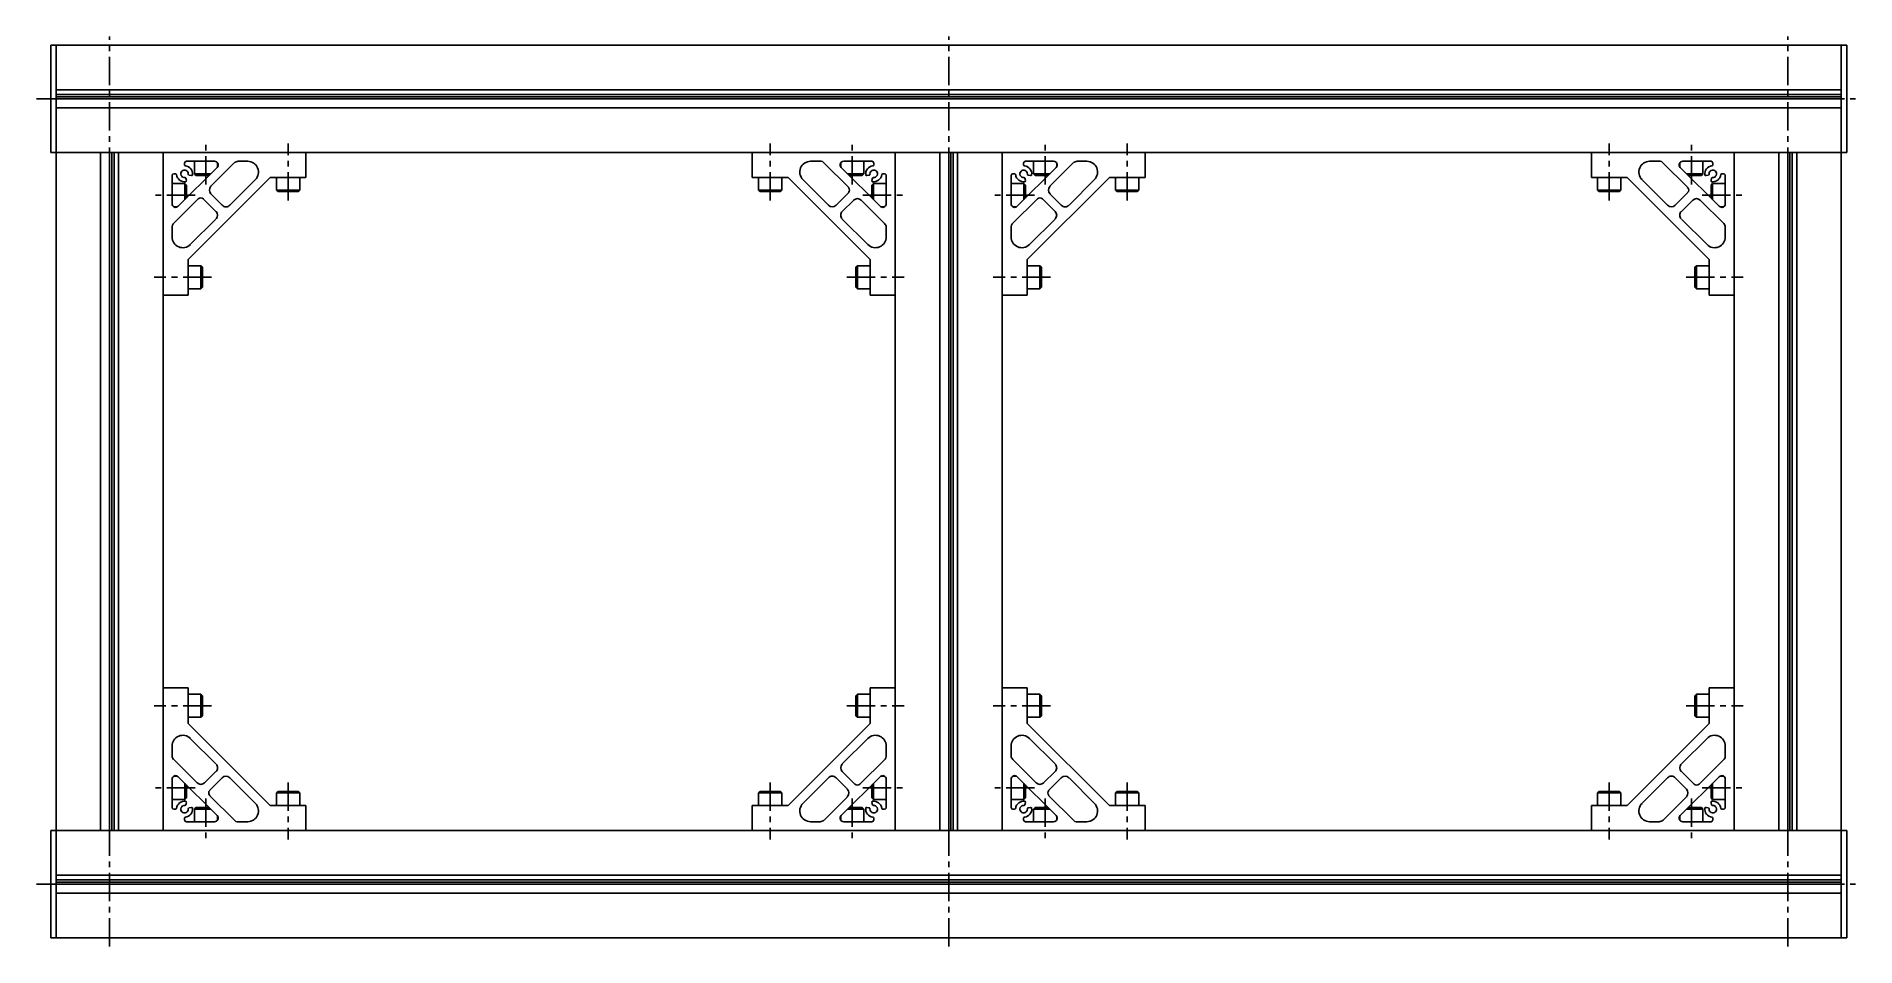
# Model space of a CAD drawing. Extents: x -8 to 1691, y -8 to 1075.
# Drawn here: x -8 to 1011, y 565 to 1075 of the extents above; entities that cross this region are included whole.
import ezdxf

# ---------------------------------------------------------------- set-up
doc = ezdxf.new("R2010")
doc.units = 0
doc.header["$LTSCALE"] = 0.5
doc.linetypes.add('CENTER', pattern=[50.8, 31.75, -6.35, 6.35, -6.35])
doc.layers.add('MSM_CENTER', color=1, linetype='CENTER')
doc.layers.add('MSM_CONTINUOUS', color=7, linetype='CONTINUOUS')

msp = doc.modelspace()

# ---------------------------------------------------------------- linework, layer by layer
at = {"layer": 'MSM_CENTER'}
for p, q in [((33, 565), (33, 1075)), ((503, 565), (503, 1075)), ((973, 565), (973, 1075)), ((-8, 1040), (1011, 1040)), ((87, 992), (87, 1015)), ((133, 983), (133, 1015)), ((403, 983), (403, 1015)), ((449, 992), (449, 1015)), ((557, 992), (557, 1015)), ((603, 983), (603, 1015)), ((873, 983), (873, 1015)), ((919, 992), (919, 1015)), ((81, 986), (58, 986)), ((455, 986), (478, 986)), ((551, 986), (528, 986)), ((925, 986), (948, 986)), ((90, 940), (58, 940)), ((446, 940), (478, 940)), ((560, 940), (528, 940)), ((916, 940), (948, 940)), ((90, 700), (58, 700)), ((446, 700), (478, 700)), ((560, 700), (528, 700)), ((916, 700), (948, 700)), ((81, 654), (58, 654)), ((133, 657), (133, 625)), ((403, 657), (403, 625)), ((455, 654), (478, 654)), ((551, 654), (528, 654)), ((603, 657), (603, 625)), ((873, 657), (873, 625)), ((925, 654), (948, 654)), ((87, 648), (87, 625)), ((449, 648), (449, 625)), ((557, 648), (557, 625)), ((919, 648), (919, 625)), ((-8, 600), (1011, 600))]:
    msp.add_line(p, q, dxfattribs=at)
at = {"layer": 'MSM_CONTINUOUS'}
for p, q in [((0, 1070), (1006, 1070)), ((0, 1070), (0, 1010)), ((3, 1070), (3, 570)), ((1003, 570), (1003, 1070)), ((1006, 1010), (1006, 1070)), ((1003, 1045), (3, 1045)), ((1003, 1042.5), (3, 1042.5)), ((1003, 1041.2), (3, 1041.2)), ((1003, 1040), (3, 1040)), ((1003, 1035), (3, 1035)), ((0, 1010), (1006, 1010)), ((28, 630), (28, 1010)), ((33, 630), (33, 1010)), ((34.2, 630), (34.2, 1010)), ((35.5, 630), (35.5, 1010)), ((38, 630), (38, 1010)), ((63, 630), (63, 1010)), ((143, 996), (143, 1010)), ((393, 1010), (393, 996)), ((473, 630), (473, 1010)), ((498, 630), (498, 1010)), ((503, 630), (503, 1010)), ((504.2, 630), (504.2, 1010)), ((505.5, 630), (505.5, 1010)), ((508, 630), (508, 1010)), ((533, 630), (533, 1010)), ((613, 996), (613, 1010)), ((863, 1010), (863, 996)), ((943, 630), (943, 1010)), ((968, 630), (968, 1010)), ((973, 630), (973, 1010)), ((974.2, 630), (974.2, 1010)), ((975.5, 630), (975.5, 1010)), ((978, 630), (978, 1010)), ((71.4, 979.8), (93.2, 1001.6)), ((75, 1004), (75, 1003)), ((91.8, 1005), (76, 1005)), ((80.5, 1005), (80.5, 997.9)), ((102.8, 1004.1), (89.7, 991)), ((93.5, 1001.9), (93.5, 1004.1)), ((110.4, 1005), (105, 1005)), ((431.5, 1005), (425.6, 1005)), ((447, 990.3), (432.9, 1004.4)), ((442.5, 1004.1), (442.5, 1001.9)), ((442.8, 1001.6), (464.6, 979.8)), ((460, 1005), (444.2, 1005)), ((455.5, 997.9), (455.5, 1005)), ((461, 1003), (461, 1004)), ((541.4, 979.8), (563.2, 1001.6)), ((545, 1004), (545, 1003)), ((561.8, 1005), (546, 1005)), ((550.5, 1005), (550.5, 997.9)), ((572.8, 1004.1), (559.7, 991)), ((563.5, 1001.9), (563.5, 1004.1)), ((580.4, 1005), (575, 1005)), ((901.5, 1005), (895.6, 1005)), ((917, 990.3), (902.9, 1004.4)), ((912.5, 1004.1), (912.5, 1001.9)), ((912.8, 1001.6), (934.6, 979.8)), ((930, 1005), (914.2, 1005)), ((925.5, 997.9), (925.5, 1005)), ((931, 1003), (931, 1004)), ((68, 997), (68, 981.2)), ((75.1, 992.5), (68, 992.5)), ((70, 998), (69, 998)), ((76, 991.6), (75.1, 992.5)), ((75.1, 983.5), (75.1, 992.5)), ((75.7, 995.5), (76, 994.2)), ((76, 984.3), (76, 991.6)), ((77, 950), (123, 996)), ((78.8, 997), (77.5, 997.3)), ((80.5, 997.9), (81.4, 997)), ((80.5, 997.9), (89.5, 997.9)), ((81.4, 997), (88.7, 997)), ((100.4, 980.4), (114.7, 994.8)), ((123, 996), (143, 996)), ((126.5, 996), (126.5, 988.9)), ((126.5, 988.9), (127.4, 988)), ((126.5, 988.9), (139.5, 988.9)), ((138.6, 988), (139.5, 988.9)), ((139.5, 988.9), (139.5, 996)), ((393, 996), (413, 996)), ((396.5, 996), (396.5, 988.9)), ((396.5, 988.9), (397.4, 988)), ((396.5, 988.9), (409.5, 988.9)), ((408.6, 988), (409.5, 988.9)), ((409.5, 988.9), (409.5, 996)), ((413, 996), (459, 950)), ((421.3, 994.8), (435.6, 980.4)), ((446.5, 997.9), (455.5, 997.9)), ((447.3, 997), (454.6, 997)), ((454.6, 997), (455.5, 997.9)), ((458.5, 997.3), (457.2, 997)), ((460, 994.2), (460.3, 995.5)), ((460.9, 992.5), (460, 991.6)), ((460, 991.6), (460, 984.3)), ((468, 992.5), (460.9, 992.5)), ((460.9, 992.5), (460.9, 983.5)), ((467, 998), (466, 998)), ((468, 981.2), (468, 997)), ((538, 997), (538, 981.2)), ((545.1, 992.5), (538, 992.5)), ((540, 998), (539, 998)), ((546, 991.6), (545.1, 992.5)), ((545.1, 983.5), (545.1, 992.5)), ((545.7, 995.5), (546, 994.2)), ((546, 984.3), (546, 991.6)), ((547, 950), (593, 996)), ((548.8, 997), (547.5, 997.3)), ((550.5, 997.9), (551.4, 997)), ((550.5, 997.9), (559.5, 997.9)), ((551.4, 997), (558.7, 997)), ((570.4, 980.4), (584.7, 994.8)), ((593, 996), (613, 996)), ((596.5, 996), (596.5, 988.9)), ((596.5, 988.9), (597.4, 988)), ((596.5, 988.9), (609.5, 988.9)), ((608.6, 988), (609.5, 988.9)), ((609.5, 988.9), (609.5, 996)), ((863, 996), (883, 996)), ((866.5, 996), (866.5, 988.9)), ((866.5, 988.9), (867.4, 988)), ((866.5, 988.9), (879.5, 988.9)), ((878.6, 988), (879.5, 988.9)), ((879.5, 988.9), (879.5, 996)), ((883, 996), (929, 950)), ((891.3, 994.8), (905.6, 980.4)), ((916.5, 997.9), (925.5, 997.9)), ((917.3, 997), (924.6, 997)), ((924.6, 997), (925.5, 997.9)), ((928.5, 997.3), (927.2, 997)), ((930, 994.2), (930.3, 995.5)), ((930.9, 992.5), (930, 991.6)), ((930, 991.6), (930, 984.3)), ((938, 992.5), (930.9, 992.5)), ((930.9, 992.5), (930.9, 983.5)), ((937, 998), (936, 998)), ((938, 981.2), (938, 997)), ((82.7, 984), (68.6, 969.9)), ((68.9, 979.5), (71.1, 979.5)), ((92.6, 976.9), (85.5, 984)), ((89.7, 986.8), (96.1, 980.4)), ((127.4, 988), (138.6, 988)), ((397.4, 988), (408.6, 988)), ((439.9, 980.4), (447, 987.5)), ((449.8, 983.3), (443.4, 976.9)), ((467.1, 970.2), (454, 983.3)), ((464.9, 979.5), (467.1, 979.5)), ((552.7, 984), (538.6, 969.9)), ((538.9, 979.5), (541.1, 979.5)), ((562.6, 976.9), (555.5, 984)), ((559.7, 986.8), (566.1, 980.4)), ((597.4, 988), (608.6, 988)), ((867.4, 988), (878.6, 988)), ((909.9, 980.4), (917, 987.5)), ((919.8, 983.3), (913.4, 976.9)), ((937.1, 970.2), (924, 983.3)), ((934.9, 979.5), (937.1, 979.5)), ((68, 968.5), (68, 962.6)), ((78.2, 958.3), (92.6, 972.6)), ((443.4, 972.6), (457.8, 958.3)), ((538, 968.5), (538, 962.6)), ((548.2, 958.3), (562.6, 972.6)), ((913.4, 972.6), (927.8, 958.3)), ((468, 962.6), (468, 968)), ((938, 962.6), (938, 968)), ((77, 930), (77, 950)), ((459, 950), (459, 930)), ((547, 930), (547, 950)), ((929, 950), (929, 930)), ((84.1, 946.5), (77, 946.5)), ((85, 945.6), (84.1, 946.5)), ((84.1, 933.5), (84.1, 946.5)), ((85, 934.4), (85, 945.6)), ((451.9, 946.5), (451, 945.6)), ((451, 945.6), (451, 934.4)), ((459, 946.5), (451.9, 946.5)), ((451.9, 946.5), (451.9, 933.5)), ((554.1, 946.5), (547, 946.5)), ((555, 945.6), (554.1, 946.5)), ((554.1, 933.5), (554.1, 946.5)), ((555, 934.4), (555, 945.6)), ((921.9, 946.5), (921, 945.6)), ((921, 945.6), (921, 934.4)), ((929, 946.5), (921.9, 946.5)), ((921.9, 946.5), (921.9, 933.5)), ((63, 930), (77, 930)), ((77, 933.5), (84.1, 933.5)), ((84.1, 933.5), (85, 934.4)), ((451, 934.4), (451.9, 933.5)), ((451.9, 933.5), (459, 933.5)), ((459, 930), (473, 930)), ((533, 930), (547, 930)), ((547, 933.5), (554.1, 933.5)), ((554.1, 933.5), (555, 934.4)), ((921, 934.4), (921.9, 933.5)), ((921.9, 933.5), (929, 933.5)), ((929, 930), (943, 930)), ((77, 710), (63, 710)), ((77, 690), (77, 710)), ((84.1, 706.5), (77, 706.5)), ((85, 705.6), (84.1, 706.5)), ((84.1, 693.5), (84.1, 706.5)), ((85, 694.4), (85, 705.6)), ((451.9, 706.5), (451, 705.6)), ((451, 705.6), (451, 694.4)), ((459, 706.5), (451.9, 706.5)), ((451.9, 706.5), (451.9, 693.5)), ((473, 710), (459, 710)), ((459, 710), (459, 690)), ((547, 710), (533, 710)), ((547, 690), (547, 710)), ((554.1, 706.5), (547, 706.5)), ((555, 705.6), (554.1, 706.5)), ((554.1, 693.5), (554.1, 706.5)), ((555, 694.4), (555, 705.6)), ((921.9, 706.5), (921, 705.6)), ((921, 705.6), (921, 694.4)), ((929, 706.5), (921.9, 706.5)), ((921.9, 706.5), (921.9, 693.5)), ((943, 710), (929, 710)), ((929, 710), (929, 690)), ((77, 693.5), (84.1, 693.5)), ((84.1, 693.5), (85, 694.4)), ((451, 694.4), (451.9, 693.5)), ((451.9, 693.5), (459, 693.5)), ((547, 693.5), (554.1, 693.5)), ((554.1, 693.5), (555, 694.4)), ((921, 694.4), (921.9, 693.5)), ((921.9, 693.5), (929, 693.5)), ((123, 644), (77, 690)), ((459, 690), (413, 644)), ((593, 644), (547, 690)), ((929, 690), (883, 644)), ((68, 677.4), (68, 672)), ((92.6, 667.4), (78.2, 681.7)), ((457.8, 681.7), (443.4, 667.4)), ((468, 671.5), (468, 677.4)), ((538, 677.4), (538, 672)), ((562.6, 667.4), (548.2, 681.7)), ((927.8, 681.7), (913.4, 667.4)), ((938, 671.5), (938, 677.4)), ((68.9, 669.8), (82, 656.7)), ((86.2, 656.7), (92.6, 663.1)), ((443.4, 663.1), (450.5, 656)), ((453.3, 656), (467.4, 670.1)), ((538.9, 669.8), (552, 656.7)), ((556.2, 656.7), (562.6, 663.1)), ((913.4, 663.1), (920.5, 656)), ((923.3, 656), (937.4, 670.1)), ((68, 658.8), (68, 643)), ((71.1, 660.5), (68.9, 660.5)), ((93.2, 638.4), (71.4, 660.2)), ((75.1, 647.5), (75.1, 656.5)), ((76, 648.4), (76, 655.7)), ((96.1, 659.6), (89, 652.5)), ((114.7, 645.2), (100.4, 659.6)), ((435.6, 659.6), (421.3, 645.2)), ((446.3, 653.2), (439.9, 659.6)), ((464.6, 660.2), (442.8, 638.4)), ((460, 655.7), (460, 648.4)), ((460.9, 656.5), (460.9, 647.5)), ((467.1, 660.5), (464.9, 660.5)), ((468, 643), (468, 658.8)), ((538, 658.8), (538, 643)), ((541.1, 660.5), (538.9, 660.5)), ((563.2, 638.4), (541.4, 660.2)), ((545.1, 647.5), (545.1, 656.5)), ((546, 648.4), (546, 655.7)), ((566.1, 659.6), (559, 652.5)), ((584.7, 645.2), (570.4, 659.6)), ((905.6, 659.6), (891.3, 645.2)), ((916.3, 653.2), (909.9, 659.6)), ((934.6, 660.2), (912.8, 638.4)), ((930, 655.7), (930, 648.4)), ((930.9, 656.5), (930.9, 647.5)), ((937.1, 660.5), (934.9, 660.5)), ((938, 643), (938, 658.8)), ((68, 647.5), (75.1, 647.5)), ((69, 642), (70, 642)), ((75.1, 647.5), (76, 648.4)), ((76, 645.8), (75.7, 644.5)), ((77.5, 642.7), (78.8, 643)), ((81.4, 643), (80.5, 642.1)), ((80.5, 642.1), (80.5, 635)), ((89.5, 642.1), (80.5, 642.1)), ((88.7, 643), (81.4, 643)), ((89, 649.7), (103.1, 635.6)), ((143, 644), (123, 644)), ((127.4, 652), (126.5, 651.1)), ((126.5, 651.1), (126.5, 644)), ((139.5, 651.1), (126.5, 651.1)), ((138.6, 652), (127.4, 652)), ((139.5, 651.1), (138.6, 652)), ((139.5, 644), (139.5, 651.1)), ((143, 630), (143, 644)), ((393, 644), (393, 630)), ((413, 644), (393, 644)), ((397.4, 652), (396.5, 651.1)), ((396.5, 651.1), (396.5, 644)), ((409.5, 651.1), (396.5, 651.1)), ((408.6, 652), (397.4, 652)), ((409.5, 651.1), (408.6, 652)), ((409.5, 644), (409.5, 651.1)), ((433.2, 635.9), (446.3, 649)), ((455.5, 642.1), (446.5, 642.1)), ((454.6, 643), (447.3, 643)), ((455.5, 642.1), (454.6, 643)), ((455.5, 635), (455.5, 642.1)), ((457.2, 643), (458.5, 642.7)), ((460, 648.4), (460.9, 647.5)), ((460.3, 644.5), (460, 645.8)), ((460.9, 647.5), (468, 647.5)), ((466, 642), (467, 642)), ((538, 647.5), (545.1, 647.5)), ((539, 642), (540, 642)), ((545.1, 647.5), (546, 648.4)), ((546, 645.8), (545.7, 644.5)), ((547.5, 642.7), (548.8, 643)), ((551.4, 643), (550.5, 642.1)), ((550.5, 642.1), (550.5, 635)), ((559.5, 642.1), (550.5, 642.1)), ((558.7, 643), (551.4, 643)), ((559, 649.7), (573.1, 635.6)), ((613, 644), (593, 644)), ((597.4, 652), (596.5, 651.1)), ((596.5, 651.1), (596.5, 644)), ((609.5, 651.1), (596.5, 651.1)), ((608.6, 652), (597.4, 652)), ((609.5, 651.1), (608.6, 652)), ((609.5, 644), (609.5, 651.1)), ((613, 630), (613, 644)), ((863, 644), (863, 630)), ((883, 644), (863, 644)), ((867.4, 652), (866.5, 651.1)), ((866.5, 651.1), (866.5, 644)), ((879.5, 651.1), (866.5, 651.1)), ((878.6, 652), (867.4, 652)), ((879.5, 651.1), (878.6, 652)), ((879.5, 644), (879.5, 651.1)), ((903.2, 635.9), (916.3, 649)), ((925.5, 642.1), (916.5, 642.1)), ((924.6, 643), (917.3, 643)), ((925.5, 642.1), (924.6, 643)), ((925.5, 635), (925.5, 642.1)), ((927.2, 643), (928.5, 642.7)), ((930, 648.4), (930.9, 647.5)), ((930.3, 644.5), (930, 645.8)), ((930.9, 647.5), (938, 647.5)), ((936, 642), (937, 642)), ((75, 637), (75, 636)), ((76, 635), (91.8, 635)), ((93.5, 635.9), (93.5, 638.1)), ((104.5, 635), (110.4, 635)), ((425.6, 635), (431, 635)), ((442.5, 638.1), (442.5, 635.9)), ((444.2, 635), (460, 635)), ((461, 636), (461, 637)), ((545, 637), (545, 636)), ((546, 635), (561.8, 635)), ((563.5, 635.9), (563.5, 638.1)), ((574.5, 635), (580.4, 635)), ((895.6, 635), (901, 635)), ((912.5, 638.1), (912.5, 635.9)), ((914.2, 635), (930, 635)), ((931, 636), (931, 637)), ((0, 630), (1006, 630)), ((0, 630), (0, 570)), ((1006, 570), (1006, 630)), ((1003, 605), (3, 605)), ((1003, 602.5), (3, 602.5)), ((1003, 601.2), (3, 601.2)), ((1003, 600), (3, 600)), ((1003, 595), (3, 595)), ((0, 570), (1006, 570))]:
    msp.add_line(p, q, dxfattribs=at)
for centre, radius, start, end in [((75, 998), 2.1, 356.087, 273.9131), ((76, 1004), 1, 90, 180), ((75.5, 1003), 0.5, 180, 264.2608), ((75, 998), 4.5, 352.181, 84.2608), ((91.8, 1003), 2, 315, 90), ((105, 1002), 3, 90, 135), ((110.4, 999), 6, 315, 90), ((425.6, 999), 6, 90, 225), ((431.5, 1003), 2, 45, 90), ((444.2, 1003), 2, 90, 225), ((461, 998), 4.5, 95.7392, 187.8202), ((461, 998), 2.1, 266.087, 183.9131), ((460, 1004), 1, 0, 90), ((460.5, 1003), 0.5, 275.7392, 0), ((545, 998), 2.1, 356.087, 273.9131), ((546, 1004), 1, 90, 180), ((545.5, 1003), 0.5, 180, 264.2608), ((545, 998), 4.5, 352.181, 84.2608), ((561.8, 1003), 2, 315, 90), ((575, 1002), 3, 90, 135), ((580.4, 999), 6, 315, 90), ((895.6, 999), 6, 90, 225), ((901.5, 1003), 2, 45, 90), ((914.2, 1003), 2, 90, 225), ((931, 998), 4.5, 95.7392, 187.8202), ((931, 998), 2.1, 266.087, 183.9131), ((930, 1004), 1, 0, 90), ((930.5, 1003), 0.5, 275.7392, 0), ((69, 997), 1, 90, 180), ((70, 997.5), 0.5, 5.7392, 90), ((75, 998), 4.5, 185.7392, 277.8202), ((75.2, 995.4), 0.5, 15.0017, 93.9131), ((75.5, 994), 0.5, 277.8202, 15.0017), ((77.6, 997.8), 0.5, 176.0869, 255.0017), ((79, 997.5), 0.5, 255.0017, 352.181), ((91.9, 988.9), 3, 135, 224.9997), ((445.5, 988.9), 2, 314.9997, 45), ((457, 997.5), 0.5, 187.8202, 285.0017), ((458.4, 997.8), 0.5, 285.0017, 3.9131), ((460.5, 994), 0.5, 165.0017, 262.181), ((460.8, 995.4), 0.5, 86.0869, 165.0017), ((461, 998), 4.5, 262.181, 354.2608), ((466, 997.5), 0.5, 90, 174.2608), ((467, 997), 1, 0, 90), ((539, 997), 1, 90, 180), ((540, 997.5), 0.5, 5.7392, 90), ((545, 998), 4.5, 185.7392, 277.8202), ((545.2, 995.4), 0.5, 15.0017, 93.9131), ((545.5, 994), 0.5, 277.8202, 15.0017), ((547.6, 997.8), 0.5, 176.0869, 255.0017), ((549, 997.5), 0.5, 255.0017, 352.181), ((561.9, 988.9), 3, 135, 224.9997), ((915.5, 988.9), 2, 314.9997, 45), ((927, 997.5), 0.5, 187.8202, 285.0017), ((928.4, 997.8), 0.5, 285.0017, 3.9131), ((930.5, 994), 0.5, 165.0017, 262.181), ((930.8, 995.4), 0.5, 86.0869, 165.0017), ((931, 998), 4.5, 262.181, 354.2608), ((936, 997.5), 0.5, 90, 174.2608), ((937, 997), 1, 0, 90), ((70, 981.2), 2, 180, 315), ((84.1, 982.5), 2, 44.9997, 135), ((98.2, 982.5), 3, 224.9997, 315), ((437.8, 982.5), 3, 225, 314.9997), ((451.9, 981.1), 3, 45, 134.9997), ((466, 981.2), 2, 225, 0), ((540, 981.2), 2, 180, 315), ((554.1, 982.5), 2, 44.9997, 135), ((568.2, 982.5), 3, 224.9997, 315), ((907.8, 982.5), 3, 225, 314.9997), ((921.9, 981.1), 3, 45, 134.9997), ((936, 981.2), 2, 225, 0), ((70, 968.5), 2, 135, 180), ((90.5, 974.8), 3, 315, 44.9997), ((445.5, 974.8), 3, 134.9997, 225), ((465, 968), 3, 0, 45), ((540, 968.5), 2, 135, 180), ((560.5, 974.8), 3, 315, 44.9997), ((915.5, 974.8), 3, 134.9997, 225), ((935, 968), 3, 0, 45), ((74, 962.6), 6, 180, 315), ((462, 962.6), 6, 225, 0), ((544, 962.6), 6, 180, 315), ((932, 962.6), 6, 225, 0), ((74, 677.4), 6, 45, 180), ((462, 677.4), 6, 360, 135), ((544, 677.4), 6, 45, 180), ((932, 677.4), 6, 360, 135), ((71, 672), 3, 180, 225), ((90.5, 665.2), 3, 314.9997, 45), ((445.5, 665.2), 3, 135, 224.9997), ((466, 671.5), 2, 315, 0), ((541, 672), 3, 180, 225), ((560.5, 665.2), 3, 314.9997, 45), ((915.5, 665.2), 3, 135, 224.9997), ((936, 671.5), 2, 315, 0), ((70, 658.8), 2, 45, 180), ((84.1, 658.9), 3, 225, 314.9997), ((90.5, 651.1), 2, 134.9997, 225), ((98.2, 657.5), 3, 45, 134.9997), ((437.8, 657.5), 3, 44.9997, 135), ((444.1, 651.1), 3, 315, 44.9997), ((451.9, 657.5), 2, 224.9997, 315), ((466, 658.8), 2, 0, 135), ((540, 658.8), 2, 45, 180), ((554.1, 658.9), 3, 225, 314.9997), ((560.5, 651.1), 2, 134.9997, 225), ((568.2, 657.5), 3, 45, 134.9997), ((907.8, 657.5), 3, 44.9997, 135), ((914.1, 651.1), 3, 315, 44.9997), ((921.9, 657.5), 2, 224.9997, 315), ((936, 658.8), 2, 0, 135), ((69, 643), 1, 180, 270), ((70, 642.5), 0.5, 270, 354.2608), ((75, 642), 4.5, 82.181, 174.2608), ((75, 642), 2.1, 86.087, 3.9131), ((75.2, 644.6), 0.5, 266.0869, 345.0017), ((75, 642), 4.5, 275.7392, 7.8202), ((75.5, 646), 0.5, 345.0017, 82.181), ((77.6, 642.2), 0.5, 105.0017, 183.9131), ((79, 642.5), 0.5, 7.8202, 105.0017), ((110.4, 641), 6, 270, 45), ((425.6, 641), 6, 135, 270), ((457, 642.5), 0.5, 75.0017, 172.181), ((461, 642), 4.5, 172.181, 264.2608), ((458.4, 642.2), 0.5, 356.0869, 75.0017), ((461, 642), 2.1, 176.087, 93.9131), ((460.5, 646), 0.5, 97.8202, 195.0017), ((460.8, 644.6), 0.5, 195.0017, 273.9131), ((461, 642), 4.5, 5.7392, 97.8202), ((466, 642.5), 0.5, 185.7392, 270), ((467, 643), 1, 270, 0), ((539, 643), 1, 180, 270), ((540, 642.5), 0.5, 270, 354.2608), ((545, 642), 4.5, 82.181, 174.2608), ((545, 642), 2.1, 86.087, 3.9131), ((545.2, 644.6), 0.5, 266.0869, 345.0017), ((545, 642), 4.5, 275.7392, 7.8202), ((545.5, 646), 0.5, 345.0017, 82.181), ((547.6, 642.2), 0.5, 105.0017, 183.9131), ((549, 642.5), 0.5, 7.8202, 105.0017), ((580.4, 641), 6, 270, 45), ((895.6, 641), 6, 135, 270), ((927, 642.5), 0.5, 75.0017, 172.181), ((931, 642), 4.5, 172.181, 264.2608), ((928.4, 642.2), 0.5, 356.0869, 75.0017), ((931, 642), 2.1, 176.087, 93.9131), ((930.5, 646), 0.5, 97.8202, 195.0017), ((930.8, 644.6), 0.5, 195.0017, 273.9131), ((931, 642), 4.5, 5.7392, 97.8202), ((936, 642.5), 0.5, 185.7392, 270), ((937, 643), 1, 270, 0), ((75.5, 637), 0.5, 95.7392, 180), ((76, 636), 1, 180, 270), ((91.8, 637), 2, 270, 45), ((104.5, 637), 2, 225, 270), ((431, 638), 3, 270, 315), ((444.2, 637), 2, 135, 270), ((460, 636), 1, 270, 0), ((460.5, 637), 0.5, 0, 84.2608), ((545.5, 637), 0.5, 95.7392, 180), ((546, 636), 1, 180, 270), ((561.8, 637), 2, 270, 45), ((574.5, 637), 2, 225, 270), ((901, 638), 3, 270, 315), ((914.2, 637), 2, 135, 270), ((930, 636), 1, 270, 0), ((930.5, 637), 0.5, 0, 84.2608)]:
    msp.add_arc(centre, radius, start, end, dxfattribs=at)

doc.saveas('drawing.dxf')
